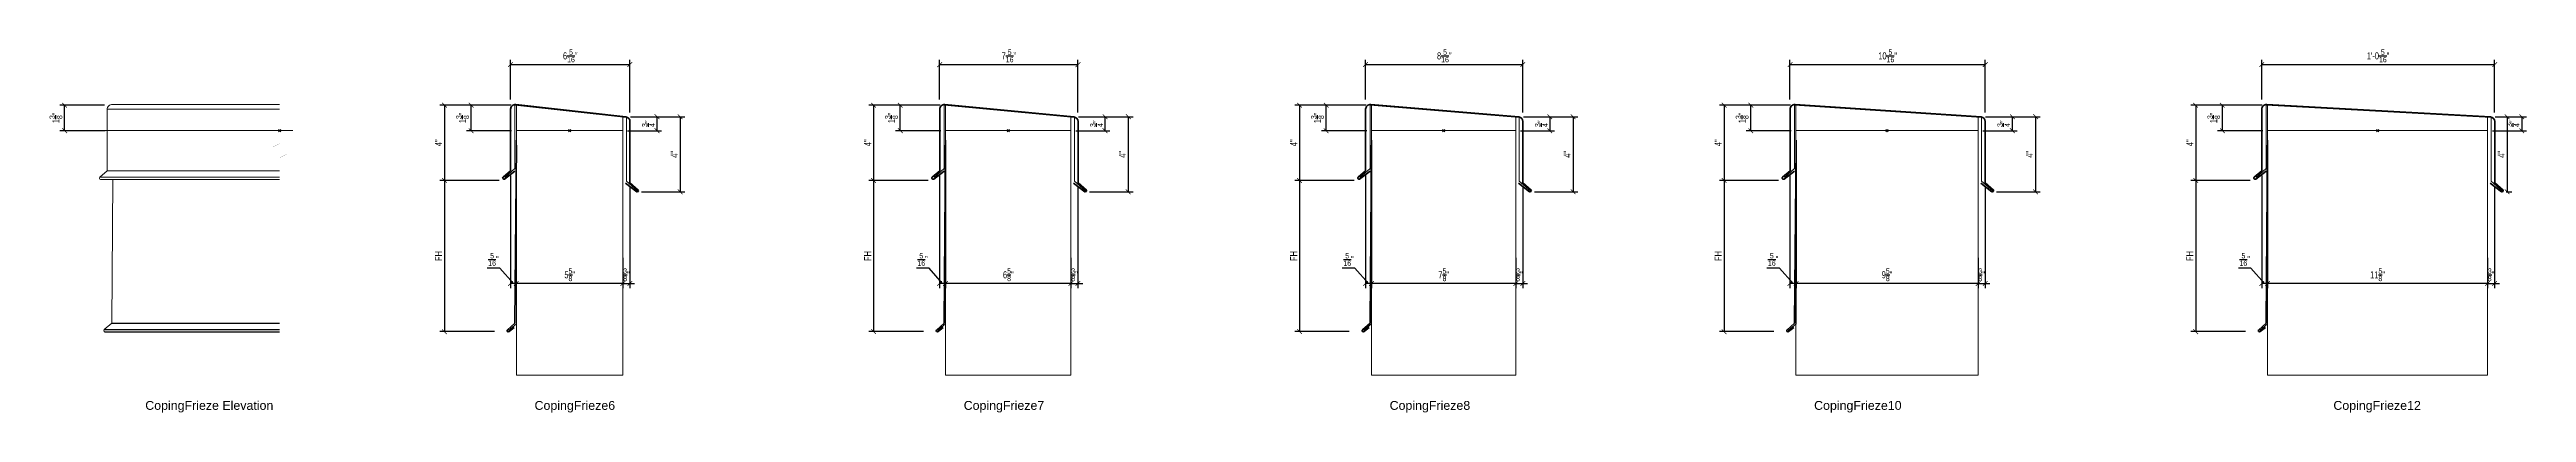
# Model space of a CAD drawing. Header units: inches. Extents: x 1550 to 1938, y 1113 to 1725.
# Drawn here: x 1630.4 to 1761.3, y 1677.6 to 1696.8 of the extents above; entities that cross this region are included whole.
import ezdxf
from ezdxf.enums import TextEntityAlignment as Align

# ---------------------------------------------------------------- set-up
doc = ezdxf.new("R2010")
doc.units = ezdxf.units.IN
doc.header["$LTSCALE"] = 4
doc.header["$MEASUREMENT"] = 0
doc.header["$PDMODE"] = 99
doc.header["$PDSIZE"] = 0.0625
doc.layers.get('Defpoints').update_dxf_attribs({"color": 121})
doc.layers.add('ANNSYMOBJ', color=131, linetype='Continuous')
doc.layers.add('DIMLINE', color=211, linetype='Continuous')
for name, color, linetype, lineweight in [('FINE', 90, 'Continuous', 18), ('Thin', 150, 'Continuous', 18), ('TITTXT', 213, 'Continuous', 50), ('Wide', 212, 'Continuous', 35), ('XLINE', 140, 'Continuous', 18)]:
    doc.layers.add(name, color=color, linetype=linetype, lineweight=lineweight)
doc.styles.add('Arch-Dim', font='ARIAL.TTF', dxfattribs={"width": 0.75})
doc.styles.add('RomanS', font='romans.shx')
doc.dimstyles.new('Aec-Arch-I-3', dxfattribs={"dimscale": 4, "dimtxt": 0.09375, "dimasz": 0.0625, "dimexe": 0.0625, "dimexo": 0.0625, "dimgap": 0.03125, "dimtad": 1, "dimdec": 4, "dimzin": 3, "dimdsep": 46, "dimlunit": 4, "dimtxsty": 'Arch-Dim', "dimblk": 'ARCHTICK', "dimcen": 0.09375, "dimclrd": 8, "dimclre": 8, "dimazin": 2, "dimtfac": 0.75, "dimtdec": 4, "dimtix": 1, "dimtmove": 1, "dimatfit": 2, "dimldrblk": 'OPEN90', "dimfxl": 1, "dimtolj": 1, "dimtzin": 0, "dimarcsym": 0})

msp = doc.modelspace()

# ---------------------------------------------------------------- blocks, each defined once
blk = doc.blocks.new('_ArchTick')
at = {"color": 0, "linetype": 'ByBlock', "const_width": 0.15}
blk.add_lwpolyline([(-0.5, -0.5), (0.5, 0.5)], dxfattribs=at)
blk = doc.blocks.new('*D116')
at = {"layer": 'Defpoints', "color": 0}
for p in [(1660.88, 1693.25), (1661.46, 1689.28), (1663.76, 1689.28)]:
    blk.add_point(p, dxfattribs=at)
at = {"layer": 'DIMLINE', "color": 8, "lineweight": -2}
for p, q in [((1661.13, 1693.25), (1664.01, 1693.25)), ((1663.76, 1693.25), (1663.76, 1689.28)), ((1661.71, 1689.28), (1664.01, 1689.28))]:
    blk.add_line(p, q, dxfattribs=at)
at = {"layer": 'DIMLINE', "color": 8, "lineweight": -2, "xscale": 0.25, "yscale": 0.25, "zscale": 0.25}
for p, rotation in [((1663.76, 1693.25), 90), ((1663.76, 1689.28), 270)]:
    blk.add_blockref('_ArchTick', p, dxfattribs=dict(at, rotation=rotation))
at = {"layer": 'DIMLINE', "color": 0, "insert": (1663.45, 1691.26), "char_height": 0.375, "attachment_point": 5, "rotation": 90, "style": 'Arch-Dim'}
blk.add_mtext('\\A1;4"', dxfattribs=at)
blk = doc.blocks.new('_Open90')
at = {"color": 0, "linetype": 'ByBlock', "lineweight": -2}
for p, q in [((0, 0), (-1, 0)), ((-0.5, 0.5), (0, 0)), ((0, 0), (-0.5, -0.5))]:
    blk.add_line(p, q, dxfattribs=at)
blk = doc.blocks.new('*D117')
at = {"layer": 'Defpoints', "color": 0}
for p in [(1661.1, 1696.01), (1654.79, 1693.92), (1661.1, 1693.22)]:
    blk.add_point(p, dxfattribs=at)
at = {"layer": 'DIMLINE', "color": 8, "lineweight": -2}
for p, q in [((1654.79, 1694.17), (1654.79, 1696.26)), ((1654.79, 1696.01), (1661.1, 1696.01)), ((1661.1, 1693.47), (1661.1, 1696.26))]:
    blk.add_line(p, q, dxfattribs=at)
at = {"layer": 'DIMLINE', "color": 8, "lineweight": -2, "xscale": 0.25, "yscale": 0.25, "zscale": 0.25, "rotation": 180}
blk.add_blockref('_ArchTick', (1654.79, 1696.01), dxfattribs=at)
at = {"layer": 'DIMLINE', "color": 8, "lineweight": -2, "xscale": 0.25, "yscale": 0.25, "zscale": 0.25}
blk.add_blockref('_ArchTick', (1661.1, 1696.01), dxfattribs=at)
at = {"layer": 'DIMLINE', "color": 0, "insert": (1657.95, 1696.47), "char_height": 0.375, "attachment_point": 5, "style": 'Arch-Dim'}
blk.add_mtext('\\A1;6{\\H0.750000x;\\S5/16;}"', dxfattribs=at)
blk = doc.blocks.new('Anno_Title_T2')
at = {"color": 0, "linetype": 'ByBlock', "lineweight": -2, "style": 'RomanS'}
blk.add_attdef('TITLE', (0, 0.5), '', height=1.25, dxfattribs=at)
blk.add_attdef('SCALE', text='', height=0.75, dxfattribs=at).set_placement((0, -0.5), align=Align.TOP_LEFT)
blk = doc.blocks.new('AecDtl_CopingFrieze6')
at = {"layer": 'Thin'}
for points in [[(-3.42, -2.48), (-2.89, -2.01), (-2.89, 1.35), (3, 0.7), (3, -2.67), (3.59, -3.18)], [(-2.81, -0.76), (-2.81, -10.22), (-3.23, -10.57)]]:
    blk.add_lwpolyline(points, dxfattribs=at)
at = {"layer": 'Wide'}
for points in [[(3.53, -3.22, 0.937731), (3.63, -3.14), (3.19, -2.76), (3.19, 0.48, 0.382162), (2.97, 0.73), (-2.85, 1.38, 0.447008), (-3.12, 1.13), (-3.12, -2.12), (-3.52, -2.46, 0.414214), (-3.52, -2.55), (-3.52, -2.55, 0.393565), (-3.44, -2.56), (-2.89, -2.15)], [(-2.81, -0.76), (-2.89, -10.18), (-3.28, -10.53, 0.414214), (-3.29, -10.62), (-3.28, -10.62, 0.393565), (-3.2, -10.63), (-2.93, -10.42)]]:
    blk.add_lwpolyline(points, format="xyb", dxfattribs=at)
blk = doc.blocks.new('*D118')
at = {"layer": 'Defpoints', "color": 0}
for p in [(1661.13, 1693.25), (1660.73, 1692.51), (1662.53, 1692.51)]:
    blk.add_point(p, dxfattribs=at)
at = {"layer": 'DIMLINE', "color": 8, "lineweight": -2}
for p, q in [((1661.38, 1693.25), (1662.78, 1693.25)), ((1662.53, 1693.25), (1662.53, 1692.51)), ((1660.98, 1692.51), (1662.78, 1692.51))]:
    blk.add_line(p, q, dxfattribs=at)
at = {"layer": 'DIMLINE', "color": 8, "lineweight": -2, "xscale": 0.25, "yscale": 0.25, "zscale": 0.25}
for p, rotation in [((1662.53, 1693.25), 90), ((1662.53, 1692.51), 270)]:
    blk.add_blockref('_ArchTick', p, dxfattribs=dict(at, rotation=rotation))
at = {"layer": 'DIMLINE', "color": 0, "insert": (1662.08, 1692.88), "char_height": 0.375, "attachment_point": 5, "rotation": 90, "style": 'Arch-Dim'}
blk.add_mtext('\\A1;{\\H0.750000x;\\S3/4;}"', dxfattribs=at)
blk = doc.blocks.new('*D119')
at = {"layer": 'Defpoints', "color": 0}
for p in [(1652.71, 1693.86), (1655.07, 1693.86), (1655.1, 1692.51)]:
    blk.add_point(p, dxfattribs=at)
at = {"layer": 'DIMLINE', "color": 8, "lineweight": -2}
for p, q in [((1654.82, 1693.86), (1652.46, 1693.86)), ((1652.71, 1692.51), (1652.71, 1693.86)), ((1654.85, 1692.51), (1652.46, 1692.51))]:
    blk.add_line(p, q, dxfattribs=at)
at = {"layer": 'DIMLINE', "color": 8, "lineweight": -2, "xscale": 0.25, "yscale": 0.25, "zscale": 0.25}
for p, rotation in [((1652.71, 1693.86), 90), ((1652.71, 1692.51), 270)]:
    blk.add_blockref('_ArchTick', p, dxfattribs=dict(at, rotation=rotation))
at = {"layer": 'DIMLINE', "color": 0, "insert": (1652.26, 1693.19), "char_height": 0.375, "attachment_point": 5, "rotation": 90, "style": 'Arch-Dim'}
blk.add_mtext('\\A1;1{\\H0.750000x;\\S3/8;}"', dxfattribs=at)
blk = doc.blocks.new('*D120')
at = {"layer": 'Defpoints', "color": 0}
for p in [(1655.07, 1693.86), (1651.3, 1689.88), (1654.44, 1689.88)]:
    blk.add_point(p, dxfattribs=at)
at = {"layer": 'DIMLINE', "color": 8, "lineweight": -2}
for p, q in [((1654.82, 1693.86), (1651.05, 1693.86)), ((1651.3, 1693.86), (1651.3, 1689.88)), ((1654.19, 1689.88), (1651.05, 1689.88))]:
    blk.add_line(p, q, dxfattribs=at)
at = {"layer": 'DIMLINE', "color": 8, "lineweight": -2, "xscale": 0.25, "yscale": 0.25, "zscale": 0.25}
for p, rotation in [((1651.3, 1693.86), 90), ((1651.3, 1689.88), 270)]:
    blk.add_blockref('_ArchTick', p, dxfattribs=dict(at, rotation=rotation))
at = {"layer": 'DIMLINE', "color": 0, "insert": (1650.99, 1691.87), "char_height": 0.375, "attachment_point": 5, "rotation": 90, "style": 'Arch-Dim'}
blk.add_mtext('\\A1;4"', dxfattribs=at)
blk = doc.blocks.new('*D121')
at = {"layer": 'Defpoints', "color": 0}
for p in [(1655.1, 1692.26), (1654.79, 1690.39), (1654.79, 1684.43)]:
    blk.add_point(p, dxfattribs=at)
at = {"layer": 'DIMLINE', "color": 8, "lineweight": -2}
for p, q in [((1655.1, 1692.01), (1655.1, 1684.18)), ((1654.79, 1690.14), (1654.79, 1684.18)), ((1654.23, 1685.24), (1653.56, 1685.24)), ((1654.95, 1684.43), (1654.23, 1685.24)), ((1655.1, 1684.43), (1654.79, 1684.43))]:
    blk.add_line(p, q, dxfattribs=at)
at = {"layer": 'DIMLINE', "color": 8, "lineweight": -2, "xscale": 0.25, "yscale": 0.25, "zscale": 0.25, "rotation": 180}
blk.add_blockref('_ArchTick', (1654.79, 1684.43), dxfattribs=at)
at = {"layer": 'DIMLINE', "color": 8, "lineweight": -2, "xscale": 0.25, "yscale": 0.25, "zscale": 0.25}
blk.add_blockref('_ArchTick', (1655.1, 1684.43), dxfattribs=at)
at = {"layer": 'DIMLINE', "color": 0, "insert": (1653.89, 1685.7), "char_height": 0.375, "attachment_point": 5, "style": 'Arch-Dim'}
blk.add_mtext('\\A1;{\\H0.750000x;\\S5/16;}"', dxfattribs=at)
blk = doc.blocks.new('*D122')
at = {"layer": 'Defpoints', "color": 0}
for p in [(1661.1, 1689.75), (1660.73, 1686.04), (1661.1, 1684.43)]:
    blk.add_point(p, dxfattribs=at)
at = {"layer": 'DIMLINE', "color": 8, "lineweight": -2}
for p, q in [((1661.1, 1689.5), (1661.1, 1684.18)), ((1660.73, 1685.79), (1660.73, 1684.18)), ((1660.73, 1684.43), (1660.48, 1684.43)), ((1660.73, 1684.43), (1661.1, 1684.43)), ((1661.1, 1684.43), (1661.35, 1684.43))]:
    blk.add_line(p, q, dxfattribs=at)
at = {"layer": 'DIMLINE', "color": 8, "lineweight": -2, "xscale": 0.25, "yscale": 0.25, "zscale": 0.25}
blk.add_blockref('_ArchTick', (1660.73, 1684.43), dxfattribs=at)
at = {"layer": 'DIMLINE', "color": 8, "lineweight": -2, "xscale": 0.25, "yscale": 0.25, "zscale": 0.25, "rotation": 180}
blk.add_blockref('_ArchTick', (1661.1, 1684.43), dxfattribs=at)
at = {"layer": 'DIMLINE', "color": 0, "insert": (1660.92, 1684.89), "char_height": 0.375, "attachment_point": 5, "style": 'Arch-Dim'}
blk.add_mtext('\\A1;{\\H0.750000x;\\S3/8;}"', dxfattribs=at)
blk = doc.blocks.new('*D123')
at = {"layer": 'Defpoints', "color": 0}
for p in [(1631.23, 1693.86), (1633.59, 1693.86), (1633.62, 1692.51)]:
    blk.add_point(p, dxfattribs=at)
at = {"layer": 'DIMLINE', "color": 8, "lineweight": -2}
for p, q in [((1633.34, 1693.86), (1630.98, 1693.86)), ((1631.23, 1692.51), (1631.23, 1693.86)), ((1633.37, 1692.51), (1630.98, 1692.51))]:
    blk.add_line(p, q, dxfattribs=at)
at = {"layer": 'DIMLINE', "color": 8, "lineweight": -2, "xscale": 0.25, "yscale": 0.25, "zscale": 0.25}
for p, rotation in [((1631.23, 1693.86), 90), ((1631.23, 1692.51), 270)]:
    blk.add_blockref('_ArchTick', p, dxfattribs=dict(at, rotation=rotation))
at = {"layer": 'DIMLINE', "color": 0, "insert": (1630.77, 1693.19), "char_height": 0.375, "attachment_point": 5, "rotation": 90, "style": 'Arch-Dim'}
blk.add_mtext('\\A1;1{\\H0.750000x;\\S3/8;}"', dxfattribs=at)
blk = doc.blocks.new('*D124')
at = {"layer": 'Defpoints', "color": 0}
for p in [(1654.19, 1689.88), (1651.3, 1681.88), (1654.19, 1681.88)]:
    blk.add_point(p, dxfattribs=at)
at = {"layer": 'DIMLINE', "color": 8, "lineweight": -2}
for p, q in [((1653.94, 1689.88), (1651.05, 1689.88)), ((1651.3, 1689.88), (1651.3, 1681.88)), ((1653.94, 1681.88), (1651.05, 1681.88))]:
    blk.add_line(p, q, dxfattribs=at)
at = {"layer": 'DIMLINE', "color": 8, "lineweight": -2, "xscale": 0.25, "yscale": 0.25, "zscale": 0.25}
for p, rotation in [((1651.3, 1689.88), 90), ((1651.3, 1681.88), 270)]:
    blk.add_blockref('_ArchTick', p, dxfattribs=dict(at, rotation=rotation))
at = {"layer": 'DIMLINE', "color": 0, "insert": (1650.99, 1685.88), "char_height": 0.375, "attachment_point": 5, "rotation": 90, "style": 'Arch-Dim'}
blk.add_mtext('\\A1;FH', dxfattribs=at)
blk = doc.blocks.new('*D125')
at = {"layer": 'Defpoints', "color": 0}
for p in [(1655.1, 1685.79), (1660.73, 1685.79), (1655.1, 1684.43)]:
    blk.add_point(p, dxfattribs=at)
at = {"layer": 'DIMLINE', "color": 8, "lineweight": -2}
for p, q in [((1655.1, 1685.54), (1655.1, 1684.18)), ((1660.73, 1685.54), (1660.73, 1684.18)), ((1660.73, 1684.43), (1655.1, 1684.43))]:
    blk.add_line(p, q, dxfattribs=at)
at = {"layer": 'DIMLINE', "color": 8, "lineweight": -2, "xscale": 0.25, "yscale": 0.25, "zscale": 0.25, "rotation": 180}
blk.add_blockref('_ArchTick', (1655.1, 1684.43), dxfattribs=at)
at = {"layer": 'DIMLINE', "color": 8, "lineweight": -2, "xscale": 0.25, "yscale": 0.25, "zscale": 0.25}
blk.add_blockref('_ArchTick', (1660.73, 1684.43), dxfattribs=at)
at = {"layer": 'DIMLINE', "color": 0, "insert": (1657.92, 1684.89), "char_height": 0.375, "attachment_point": 5, "style": 'Arch-Dim'}
blk.add_mtext('\\A1;5{\\H0.750000x;\\S5/8;}"', dxfattribs=at)
blk = doc.blocks.new('*D126')
at = {"layer": 'Defpoints', "color": 0}
for p in [(1684.56, 1693.25), (1685.14, 1689.28), (1687.44, 1689.28)]:
    blk.add_point(p, dxfattribs=at)
at = {"layer": 'DIMLINE', "color": 8, "lineweight": -2}
for p, q in [((1684.81, 1693.25), (1687.69, 1693.25)), ((1687.44, 1693.25), (1687.44, 1689.28)), ((1685.39, 1689.28), (1687.69, 1689.28))]:
    blk.add_line(p, q, dxfattribs=at)
at = {"layer": 'DIMLINE', "color": 8, "lineweight": -2, "xscale": 0.25, "yscale": 0.25, "zscale": 0.25}
for p, rotation in [((1687.44, 1693.25), 90), ((1687.44, 1689.28), 270)]:
    blk.add_blockref('_ArchTick', p, dxfattribs=dict(at, rotation=rotation))
at = {"layer": 'DIMLINE', "color": 0, "insert": (1687.13, 1691.26), "char_height": 0.375, "attachment_point": 5, "rotation": 90, "style": 'Arch-Dim'}
blk.add_mtext('\\A1;4"', dxfattribs=at)
blk = doc.blocks.new('*D127')
at = {"layer": 'Defpoints', "color": 0}
for p in [(1684.78, 1696.01), (1677.47, 1693.92), (1684.78, 1693.22)]:
    blk.add_point(p, dxfattribs=at)
at = {"layer": 'DIMLINE', "color": 8, "lineweight": -2}
for p, q in [((1677.47, 1694.17), (1677.47, 1696.26)), ((1677.47, 1696.01), (1684.78, 1696.01)), ((1684.78, 1693.47), (1684.78, 1696.26))]:
    blk.add_line(p, q, dxfattribs=at)
at = {"layer": 'DIMLINE', "color": 8, "lineweight": -2, "xscale": 0.25, "yscale": 0.25, "zscale": 0.25, "rotation": 180}
blk.add_blockref('_ArchTick', (1677.47, 1696.01), dxfattribs=at)
at = {"layer": 'DIMLINE', "color": 8, "lineweight": -2, "xscale": 0.25, "yscale": 0.25, "zscale": 0.25}
blk.add_blockref('_ArchTick', (1684.78, 1696.01), dxfattribs=at)
at = {"layer": 'DIMLINE', "color": 0, "insert": (1681.13, 1696.47), "char_height": 0.375, "attachment_point": 5, "style": 'Arch-Dim'}
blk.add_mtext('\\A1;7{\\H0.750000x;\\S5/16;}"', dxfattribs=at)
blk = doc.blocks.new('*D128')
at = {"layer": 'Defpoints', "color": 0}
for p in [(1684.81, 1693.25), (1684.41, 1692.51), (1686.21, 1692.51)]:
    blk.add_point(p, dxfattribs=at)
at = {"layer": 'DIMLINE', "color": 8, "lineweight": -2}
for p, q in [((1685.06, 1693.25), (1686.46, 1693.25)), ((1686.21, 1693.25), (1686.21, 1692.51)), ((1684.66, 1692.51), (1686.46, 1692.51))]:
    blk.add_line(p, q, dxfattribs=at)
at = {"layer": 'DIMLINE', "color": 8, "lineweight": -2, "xscale": 0.25, "yscale": 0.25, "zscale": 0.25}
for p, rotation in [((1686.21, 1693.25), 90), ((1686.21, 1692.51), 270)]:
    blk.add_blockref('_ArchTick', p, dxfattribs=dict(at, rotation=rotation))
at = {"layer": 'DIMLINE', "color": 0, "insert": (1685.76, 1692.88), "char_height": 0.375, "attachment_point": 5, "rotation": 90, "style": 'Arch-Dim'}
blk.add_mtext('\\A1;{\\H0.750000x;\\S3/4;}"', dxfattribs=at)
blk = doc.blocks.new('*D129')
at = {"layer": 'Defpoints', "color": 0}
for p in [(1675.39, 1693.86), (1677.75, 1693.86), (1677.78, 1692.51)]:
    blk.add_point(p, dxfattribs=at)
at = {"layer": 'DIMLINE', "color": 8, "lineweight": -2}
for p, q in [((1677.5, 1693.86), (1675.14, 1693.86)), ((1675.39, 1692.51), (1675.39, 1693.86)), ((1677.53, 1692.51), (1675.14, 1692.51))]:
    blk.add_line(p, q, dxfattribs=at)
at = {"layer": 'DIMLINE', "color": 8, "lineweight": -2, "xscale": 0.25, "yscale": 0.25, "zscale": 0.25}
for p, rotation in [((1675.39, 1693.86), 90), ((1675.39, 1692.51), 270)]:
    blk.add_blockref('_ArchTick', p, dxfattribs=dict(at, rotation=rotation))
at = {"layer": 'DIMLINE', "color": 0, "insert": (1674.93, 1693.19), "char_height": 0.375, "attachment_point": 5, "rotation": 90, "style": 'Arch-Dim'}
blk.add_mtext('\\A1;1{\\H0.750000x;\\S3/8;}"', dxfattribs=at)
blk = doc.blocks.new('*D130')
at = {"layer": 'Defpoints', "color": 0}
for p in [(1677.75, 1693.86), (1673.98, 1689.88), (1677.12, 1689.88)]:
    blk.add_point(p, dxfattribs=at)
at = {"layer": 'DIMLINE', "color": 8, "lineweight": -2}
for p, q in [((1677.5, 1693.86), (1673.73, 1693.86)), ((1673.98, 1693.86), (1673.98, 1689.88)), ((1676.87, 1689.88), (1673.73, 1689.88))]:
    blk.add_line(p, q, dxfattribs=at)
at = {"layer": 'DIMLINE', "color": 8, "lineweight": -2, "xscale": 0.25, "yscale": 0.25, "zscale": 0.25}
for p, rotation in [((1673.98, 1693.86), 90), ((1673.98, 1689.88), 270)]:
    blk.add_blockref('_ArchTick', p, dxfattribs=dict(at, rotation=rotation))
at = {"layer": 'DIMLINE', "color": 0, "insert": (1673.67, 1691.87), "char_height": 0.375, "attachment_point": 5, "rotation": 90, "style": 'Arch-Dim'}
blk.add_mtext('\\A1;4"', dxfattribs=at)
blk = doc.blocks.new('*D131')
at = {"layer": 'Defpoints', "color": 0}
for p in [(1677.78, 1692.26), (1677.47, 1690.39), (1677.47, 1684.43)]:
    blk.add_point(p, dxfattribs=at)
at = {"layer": 'DIMLINE', "color": 8, "lineweight": -2}
for p, q in [((1677.78, 1692.01), (1677.78, 1684.18)), ((1677.47, 1690.14), (1677.47, 1684.18)), ((1676.91, 1685.24), (1676.24, 1685.24)), ((1677.63, 1684.43), (1676.91, 1685.24)), ((1677.78, 1684.43), (1677.47, 1684.43))]:
    blk.add_line(p, q, dxfattribs=at)
at = {"layer": 'DIMLINE', "color": 8, "lineweight": -2, "xscale": 0.25, "yscale": 0.25, "zscale": 0.25, "rotation": 180}
blk.add_blockref('_ArchTick', (1677.47, 1684.43), dxfattribs=at)
at = {"layer": 'DIMLINE', "color": 8, "lineweight": -2, "xscale": 0.25, "yscale": 0.25, "zscale": 0.25}
blk.add_blockref('_ArchTick', (1677.78, 1684.43), dxfattribs=at)
at = {"layer": 'DIMLINE', "color": 0, "insert": (1676.57, 1685.7), "char_height": 0.375, "attachment_point": 5, "style": 'Arch-Dim'}
blk.add_mtext('\\A1;{\\H0.750000x;\\S5/16;}"', dxfattribs=at)
blk = doc.blocks.new('*D132')
at = {"layer": 'Defpoints', "color": 0}
for p in [(1684.78, 1689.75), (1684.41, 1686.04), (1684.78, 1684.43)]:
    blk.add_point(p, dxfattribs=at)
at = {"layer": 'DIMLINE', "color": 8, "lineweight": -2}
for p, q in [((1684.78, 1689.5), (1684.78, 1684.18)), ((1684.41, 1685.79), (1684.41, 1684.18)), ((1684.41, 1684.43), (1684.16, 1684.43)), ((1684.41, 1684.43), (1684.78, 1684.43)), ((1684.78, 1684.43), (1685.03, 1684.43))]:
    blk.add_line(p, q, dxfattribs=at)
at = {"layer": 'DIMLINE', "color": 8, "lineweight": -2, "xscale": 0.25, "yscale": 0.25, "zscale": 0.25}
blk.add_blockref('_ArchTick', (1684.41, 1684.43), dxfattribs=at)
at = {"layer": 'DIMLINE', "color": 8, "lineweight": -2, "xscale": 0.25, "yscale": 0.25, "zscale": 0.25, "rotation": 180}
blk.add_blockref('_ArchTick', (1684.78, 1684.43), dxfattribs=at)
at = {"layer": 'DIMLINE', "color": 0, "insert": (1684.6, 1684.89), "char_height": 0.375, "attachment_point": 5, "style": 'Arch-Dim'}
blk.add_mtext('\\A1;{\\H0.750000x;\\S3/8;}"', dxfattribs=at)
blk = doc.blocks.new('*D133')
at = {"layer": 'Defpoints', "color": 0}
for p in [(1676.87, 1689.88), (1673.98, 1681.88), (1676.87, 1681.88)]:
    blk.add_point(p, dxfattribs=at)
at = {"layer": 'DIMLINE', "color": 8, "lineweight": -2}
for p, q in [((1676.62, 1689.88), (1673.73, 1689.88)), ((1673.98, 1689.88), (1673.98, 1681.88)), ((1676.62, 1681.88), (1673.73, 1681.88))]:
    blk.add_line(p, q, dxfattribs=at)
at = {"layer": 'DIMLINE', "color": 8, "lineweight": -2, "xscale": 0.25, "yscale": 0.25, "zscale": 0.25}
for p, rotation in [((1673.98, 1689.88), 90), ((1673.98, 1681.88), 270)]:
    blk.add_blockref('_ArchTick', p, dxfattribs=dict(at, rotation=rotation))
at = {"layer": 'DIMLINE', "color": 0, "insert": (1673.67, 1685.88), "char_height": 0.375, "attachment_point": 5, "rotation": 90, "style": 'Arch-Dim'}
blk.add_mtext('\\A1;FH', dxfattribs=at)
blk = doc.blocks.new('*D134')
at = {"layer": 'Defpoints', "color": 0}
for p in [(1677.78, 1685.79), (1684.41, 1685.79), (1677.78, 1684.43)]:
    blk.add_point(p, dxfattribs=at)
at = {"layer": 'DIMLINE', "color": 8, "lineweight": -2}
for p, q in [((1677.78, 1685.54), (1677.78, 1684.18)), ((1684.41, 1685.54), (1684.41, 1684.18)), ((1684.41, 1684.43), (1677.78, 1684.43))]:
    blk.add_line(p, q, dxfattribs=at)
at = {"layer": 'DIMLINE', "color": 8, "lineweight": -2, "xscale": 0.25, "yscale": 0.25, "zscale": 0.25, "rotation": 180}
blk.add_blockref('_ArchTick', (1677.78, 1684.43), dxfattribs=at)
at = {"layer": 'DIMLINE', "color": 8, "lineweight": -2, "xscale": 0.25, "yscale": 0.25, "zscale": 0.25}
blk.add_blockref('_ArchTick', (1684.41, 1684.43), dxfattribs=at)
at = {"layer": 'DIMLINE', "color": 0, "insert": (1681.1, 1684.89), "char_height": 0.375, "attachment_point": 5, "style": 'Arch-Dim'}
blk.add_mtext('\\A1;6{\\H0.750000x;\\S5/8;}"', dxfattribs=at)
blk = doc.blocks.new('AecDtl_CopingFrieze7')
at = {"layer": 'Thin'}
for points in [[(-3.92, -2.48), (-3.39, -2.01), (-3.39, 1.35), (3.5, 0.7), (3.5, -2.67), (4.09, -3.18)], [(-3.31, -0.76), (-3.31, -10.22), (-3.73, -10.57)]]:
    blk.add_lwpolyline(points, dxfattribs=at)
at = {"layer": 'Wide'}
for points in [[(4.03, -3.22, 0.937731), (4.13, -3.14), (3.69, -2.76), (3.69, 0.48, 0.382162), (3.47, 0.73), (-3.35, 1.38, 0.447008), (-3.62, 1.13), (-3.62, -2.12), (-4.02, -2.46, 0.414214), (-4.02, -2.55), (-4.02, -2.55, 0.393565), (-3.94, -2.56), (-3.39, -2.15)], [(-3.31, -0.76), (-3.39, -10.18), (-3.78, -10.53, 0.414214), (-3.79, -10.62), (-3.78, -10.62, 0.393565), (-3.7, -10.63), (-3.43, -10.42)]]:
    blk.add_lwpolyline(points, format="xyb", dxfattribs=at)
blk = doc.blocks.new('*D135')
at = {"layer": 'Defpoints', "color": 0}
for p in [(1708.07, 1693.25), (1708.65, 1689.28), (1710.95, 1689.28)]:
    blk.add_point(p, dxfattribs=at)
at = {"layer": 'DIMLINE', "color": 8, "lineweight": -2}
for p, q in [((1708.32, 1693.25), (1711.2, 1693.25)), ((1710.95, 1693.25), (1710.95, 1689.28)), ((1708.9, 1689.28), (1711.2, 1689.28))]:
    blk.add_line(p, q, dxfattribs=at)
at = {"layer": 'DIMLINE', "color": 8, "lineweight": -2, "xscale": 0.25, "yscale": 0.25, "zscale": 0.25}
for p, rotation in [((1710.95, 1693.25), 90), ((1710.95, 1689.28), 270)]:
    blk.add_blockref('_ArchTick', p, dxfattribs=dict(at, rotation=rotation))
at = {"layer": 'DIMLINE', "color": 0, "insert": (1710.64, 1691.26), "char_height": 0.375, "attachment_point": 5, "rotation": 90, "style": 'Arch-Dim'}
blk.add_mtext('\\A1;4"', dxfattribs=at)
blk = doc.blocks.new('*D136')
at = {"layer": 'Defpoints', "color": 0}
for p in [(1708.29, 1696.01), (1699.98, 1693.92), (1708.29, 1693.22)]:
    blk.add_point(p, dxfattribs=at)
at = {"layer": 'DIMLINE', "color": 8, "lineweight": -2}
for p, q in [((1699.98, 1694.17), (1699.98, 1696.26)), ((1699.98, 1696.01), (1708.29, 1696.01)), ((1708.29, 1693.47), (1708.29, 1696.26))]:
    blk.add_line(p, q, dxfattribs=at)
at = {"layer": 'DIMLINE', "color": 8, "lineweight": -2, "xscale": 0.25, "yscale": 0.25, "zscale": 0.25, "rotation": 180}
blk.add_blockref('_ArchTick', (1699.98, 1696.01), dxfattribs=at)
at = {"layer": 'DIMLINE', "color": 8, "lineweight": -2, "xscale": 0.25, "yscale": 0.25, "zscale": 0.25}
blk.add_blockref('_ArchTick', (1708.29, 1696.01), dxfattribs=at)
at = {"layer": 'DIMLINE', "color": 0, "insert": (1704.14, 1696.47), "char_height": 0.375, "attachment_point": 5, "style": 'Arch-Dim'}
blk.add_mtext('\\A1;8{\\H0.750000x;\\S5/16;}"', dxfattribs=at)
blk = doc.blocks.new('*D137')
at = {"layer": 'Defpoints', "color": 0}
for p in [(1708.32, 1693.25), (1707.92, 1692.51), (1709.72, 1692.51)]:
    blk.add_point(p, dxfattribs=at)
at = {"layer": 'DIMLINE', "color": 8, "lineweight": -2}
for p, q in [((1708.57, 1693.25), (1709.97, 1693.25)), ((1709.72, 1693.25), (1709.72, 1692.51)), ((1708.17, 1692.51), (1709.97, 1692.51))]:
    blk.add_line(p, q, dxfattribs=at)
at = {"layer": 'DIMLINE', "color": 8, "lineweight": -2, "xscale": 0.25, "yscale": 0.25, "zscale": 0.25}
for p, rotation in [((1709.72, 1693.25), 90), ((1709.72, 1692.51), 270)]:
    blk.add_blockref('_ArchTick', p, dxfattribs=dict(at, rotation=rotation))
at = {"layer": 'DIMLINE', "color": 0, "insert": (1709.27, 1692.88), "char_height": 0.375, "attachment_point": 5, "rotation": 90, "style": 'Arch-Dim'}
blk.add_mtext('\\A1;{\\H0.750000x;\\S3/4;}"', dxfattribs=at)
blk = doc.blocks.new('*D138')
at = {"layer": 'Defpoints', "color": 0}
for p in [(1697.9, 1693.86), (1700.26, 1693.86), (1700.29, 1692.51)]:
    blk.add_point(p, dxfattribs=at)
at = {"layer": 'DIMLINE', "color": 8, "lineweight": -2}
for p, q in [((1700.01, 1693.86), (1697.65, 1693.86)), ((1697.9, 1692.51), (1697.9, 1693.86)), ((1700.04, 1692.51), (1697.65, 1692.51))]:
    blk.add_line(p, q, dxfattribs=at)
at = {"layer": 'DIMLINE', "color": 8, "lineweight": -2, "xscale": 0.25, "yscale": 0.25, "zscale": 0.25}
for p, rotation in [((1697.9, 1693.86), 90), ((1697.9, 1692.51), 270)]:
    blk.add_blockref('_ArchTick', p, dxfattribs=dict(at, rotation=rotation))
at = {"layer": 'DIMLINE', "color": 0, "insert": (1697.44, 1693.19), "char_height": 0.375, "attachment_point": 5, "rotation": 90, "style": 'Arch-Dim'}
blk.add_mtext('\\A1;1{\\H0.750000x;\\S3/8;}"', dxfattribs=at)
blk = doc.blocks.new('*D139')
at = {"layer": 'Defpoints', "color": 0}
for p in [(1700.26, 1693.86), (1696.49, 1689.88), (1699.62, 1689.88)]:
    blk.add_point(p, dxfattribs=at)
at = {"layer": 'DIMLINE', "color": 8, "lineweight": -2}
for p, q in [((1700.01, 1693.86), (1696.24, 1693.86)), ((1696.49, 1693.86), (1696.49, 1689.88)), ((1699.37, 1689.88), (1696.24, 1689.88))]:
    blk.add_line(p, q, dxfattribs=at)
at = {"layer": 'DIMLINE', "color": 8, "lineweight": -2, "xscale": 0.25, "yscale": 0.25, "zscale": 0.25}
for p, rotation in [((1696.49, 1693.86), 90), ((1696.49, 1689.88), 270)]:
    blk.add_blockref('_ArchTick', p, dxfattribs=dict(at, rotation=rotation))
at = {"layer": 'DIMLINE', "color": 0, "insert": (1696.18, 1691.87), "char_height": 0.375, "attachment_point": 5, "rotation": 90, "style": 'Arch-Dim'}
blk.add_mtext('\\A1;4"', dxfattribs=at)
blk = doc.blocks.new('*D140')
at = {"layer": 'Defpoints', "color": 0}
for p in [(1700.29, 1692.26), (1699.98, 1690.39), (1699.98, 1684.43)]:
    blk.add_point(p, dxfattribs=at)
at = {"layer": 'DIMLINE', "color": 8, "lineweight": -2}
for p, q in [((1700.29, 1692.01), (1700.29, 1684.18)), ((1699.98, 1690.14), (1699.98, 1684.18)), ((1699.42, 1685.24), (1698.75, 1685.24)), ((1700.14, 1684.43), (1699.42, 1685.24)), ((1700.29, 1684.43), (1699.98, 1684.43))]:
    blk.add_line(p, q, dxfattribs=at)
at = {"layer": 'DIMLINE', "color": 8, "lineweight": -2, "xscale": 0.25, "yscale": 0.25, "zscale": 0.25, "rotation": 180}
blk.add_blockref('_ArchTick', (1699.98, 1684.43), dxfattribs=at)
at = {"layer": 'DIMLINE', "color": 8, "lineweight": -2, "xscale": 0.25, "yscale": 0.25, "zscale": 0.25}
blk.add_blockref('_ArchTick', (1700.29, 1684.43), dxfattribs=at)
at = {"layer": 'DIMLINE', "color": 0, "insert": (1699.08, 1685.7), "char_height": 0.375, "attachment_point": 5, "style": 'Arch-Dim'}
blk.add_mtext('\\A1;{\\H0.750000x;\\S5/16;}"', dxfattribs=at)
blk = doc.blocks.new('*D141')
at = {"layer": 'Defpoints', "color": 0}
for p in [(1708.29, 1689.75), (1707.92, 1686.04), (1708.29, 1684.43)]:
    blk.add_point(p, dxfattribs=at)
at = {"layer": 'DIMLINE', "color": 8, "lineweight": -2}
for p, q in [((1708.29, 1689.5), (1708.29, 1684.18)), ((1707.92, 1685.79), (1707.92, 1684.18)), ((1707.92, 1684.43), (1707.67, 1684.43)), ((1707.92, 1684.43), (1708.29, 1684.43)), ((1708.29, 1684.43), (1708.54, 1684.43))]:
    blk.add_line(p, q, dxfattribs=at)
at = {"layer": 'DIMLINE', "color": 8, "lineweight": -2, "xscale": 0.25, "yscale": 0.25, "zscale": 0.25}
blk.add_blockref('_ArchTick', (1707.92, 1684.43), dxfattribs=at)
at = {"layer": 'DIMLINE', "color": 8, "lineweight": -2, "xscale": 0.25, "yscale": 0.25, "zscale": 0.25, "rotation": 180}
blk.add_blockref('_ArchTick', (1708.29, 1684.43), dxfattribs=at)
at = {"layer": 'DIMLINE', "color": 0, "insert": (1708.11, 1684.89), "char_height": 0.375, "attachment_point": 5, "style": 'Arch-Dim'}
blk.add_mtext('\\A1;{\\H0.750000x;\\S3/8;}"', dxfattribs=at)
blk = doc.blocks.new('*D142')
at = {"layer": 'Defpoints', "color": 0}
for p in [(1699.37, 1689.88), (1696.49, 1681.88), (1699.37, 1681.88)]:
    blk.add_point(p, dxfattribs=at)
at = {"layer": 'DIMLINE', "color": 8, "lineweight": -2}
for p, q in [((1699.12, 1689.88), (1696.24, 1689.88)), ((1696.49, 1689.88), (1696.49, 1681.88)), ((1699.12, 1681.88), (1696.24, 1681.88))]:
    blk.add_line(p, q, dxfattribs=at)
at = {"layer": 'DIMLINE', "color": 8, "lineweight": -2, "xscale": 0.25, "yscale": 0.25, "zscale": 0.25}
for p, rotation in [((1696.49, 1689.88), 90), ((1696.49, 1681.88), 270)]:
    blk.add_blockref('_ArchTick', p, dxfattribs=dict(at, rotation=rotation))
at = {"layer": 'DIMLINE', "color": 0, "insert": (1696.18, 1685.88), "char_height": 0.375, "attachment_point": 5, "rotation": 90, "style": 'Arch-Dim'}
blk.add_mtext('\\A1;FH', dxfattribs=at)
blk = doc.blocks.new('*D143')
at = {"layer": 'Defpoints', "color": 0}
for p in [(1700.29, 1685.79), (1707.92, 1685.79), (1700.29, 1684.43)]:
    blk.add_point(p, dxfattribs=at)
at = {"layer": 'DIMLINE', "color": 8, "lineweight": -2}
for p, q in [((1700.29, 1685.54), (1700.29, 1684.18)), ((1707.92, 1685.54), (1707.92, 1684.18)), ((1707.92, 1684.43), (1700.29, 1684.43))]:
    blk.add_line(p, q, dxfattribs=at)
at = {"layer": 'DIMLINE', "color": 8, "lineweight": -2, "xscale": 0.25, "yscale": 0.25, "zscale": 0.25, "rotation": 180}
blk.add_blockref('_ArchTick', (1700.29, 1684.43), dxfattribs=at)
at = {"layer": 'DIMLINE', "color": 8, "lineweight": -2, "xscale": 0.25, "yscale": 0.25, "zscale": 0.25}
blk.add_blockref('_ArchTick', (1707.92, 1684.43), dxfattribs=at)
at = {"layer": 'DIMLINE', "color": 0, "insert": (1704.11, 1684.89), "char_height": 0.375, "attachment_point": 5, "style": 'Arch-Dim'}
blk.add_mtext('\\A1;7{\\H0.750000x;\\S5/8;}"', dxfattribs=at)
blk = doc.blocks.new('AecDtl_CopingFrieze8')
at = {"layer": 'Thin'}
for points in [[(-4.42, -2.48), (-3.89, -2.01), (-3.89, 1.35), (4, 0.7), (4, -2.67), (4.59, -3.18)], [(-3.81, -0.76), (-3.81, -10.22), (-4.23, -10.57)]]:
    blk.add_lwpolyline(points, dxfattribs=at)
at = {"layer": 'Wide'}
for points in [[(4.53, -3.22, 0.937731), (4.63, -3.14), (4.19, -2.76), (4.19, 0.48, 0.382162), (3.97, 0.73), (-3.85, 1.38, 0.447008), (-4.12, 1.13), (-4.12, -2.12), (-4.52, -2.46, 0.414214), (-4.52, -2.55), (-4.52, -2.55, 0.393565), (-4.44, -2.56), (-3.89, -2.15)], [(-3.81, -0.76), (-3.89, -10.18), (-4.28, -10.53, 0.414214), (-4.29, -10.62), (-4.28, -10.62, 0.393565), (-4.2, -10.63), (-3.93, -10.42)]]:
    blk.add_lwpolyline(points, format="xyb", dxfattribs=at)
blk = doc.blocks.new('*D144')
at = {"layer": 'Defpoints', "color": 0}
for p in [(1732.5, 1693.25), (1733.08, 1689.28), (1735.39, 1689.28)]:
    blk.add_point(p, dxfattribs=at)
at = {"layer": 'DIMLINE', "color": 8, "lineweight": -2}
for p, q in [((1732.75, 1693.25), (1735.64, 1693.25)), ((1735.39, 1693.25), (1735.39, 1689.28)), ((1733.33, 1689.28), (1735.64, 1689.28))]:
    blk.add_line(p, q, dxfattribs=at)
at = {"layer": 'DIMLINE', "color": 8, "lineweight": -2, "xscale": 0.25, "yscale": 0.25, "zscale": 0.25}
for p, rotation in [((1735.39, 1693.25), 90), ((1735.39, 1689.28), 270)]:
    blk.add_blockref('_ArchTick', p, dxfattribs=dict(at, rotation=rotation))
at = {"layer": 'DIMLINE', "color": 0, "insert": (1735.07, 1691.26), "char_height": 0.375, "attachment_point": 5, "rotation": 90, "style": 'Arch-Dim'}
blk.add_mtext('\\A1;4"', dxfattribs=at)
blk = doc.blocks.new('*D145')
at = {"layer": 'Defpoints', "color": 0}
for p in [(1732.73, 1696.01), (1722.41, 1693.92), (1732.73, 1693.22)]:
    blk.add_point(p, dxfattribs=at)
at = {"layer": 'DIMLINE', "color": 8, "lineweight": -2}
for p, q in [((1722.41, 1694.17), (1722.41, 1696.26)), ((1722.41, 1696.01), (1732.73, 1696.01)), ((1732.73, 1693.47), (1732.73, 1696.26))]:
    blk.add_line(p, q, dxfattribs=at)
at = {"layer": 'DIMLINE', "color": 8, "lineweight": -2, "xscale": 0.25, "yscale": 0.25, "zscale": 0.25, "rotation": 180}
blk.add_blockref('_ArchTick', (1722.41, 1696.01), dxfattribs=at)
at = {"layer": 'DIMLINE', "color": 8, "lineweight": -2, "xscale": 0.25, "yscale": 0.25, "zscale": 0.25}
blk.add_blockref('_ArchTick', (1732.73, 1696.01), dxfattribs=at)
at = {"layer": 'DIMLINE', "color": 0, "insert": (1727.57, 1696.47), "char_height": 0.375, "attachment_point": 5, "style": 'Arch-Dim'}
blk.add_mtext('\\A1;10{\\H0.750000x;\\S5/16;}"', dxfattribs=at)
blk = doc.blocks.new('*D146')
at = {"layer": 'Defpoints', "color": 0}
for p in [(1732.75, 1693.25), (1732.35, 1692.51), (1734.16, 1692.51)]:
    blk.add_point(p, dxfattribs=at)
at = {"layer": 'DIMLINE', "color": 8, "lineweight": -2}
for p, q in [((1733, 1693.25), (1734.41, 1693.25)), ((1734.16, 1693.25), (1734.16, 1692.51)), ((1732.6, 1692.51), (1734.41, 1692.51))]:
    blk.add_line(p, q, dxfattribs=at)
at = {"layer": 'DIMLINE', "color": 8, "lineweight": -2, "xscale": 0.25, "yscale": 0.25, "zscale": 0.25}
for p, rotation in [((1734.16, 1693.25), 90), ((1734.16, 1692.51), 270)]:
    blk.add_blockref('_ArchTick', p, dxfattribs=dict(at, rotation=rotation))
at = {"layer": 'DIMLINE', "color": 0, "insert": (1733.7, 1692.88), "char_height": 0.375, "attachment_point": 5, "rotation": 90, "style": 'Arch-Dim'}
blk.add_mtext('\\A1;{\\H0.750000x;\\S3/4;}"', dxfattribs=at)
blk = doc.blocks.new('*D147')
at = {"layer": 'Defpoints', "color": 0}
for p in [(1720.34, 1693.86), (1722.69, 1693.86), (1722.73, 1692.51)]:
    blk.add_point(p, dxfattribs=at)
at = {"layer": 'DIMLINE', "color": 8, "lineweight": -2}
for p, q in [((1722.44, 1693.86), (1720.09, 1693.86)), ((1720.34, 1692.51), (1720.34, 1693.86)), ((1722.48, 1692.51), (1720.09, 1692.51))]:
    blk.add_line(p, q, dxfattribs=at)
at = {"layer": 'DIMLINE', "color": 8, "lineweight": -2, "xscale": 0.25, "yscale": 0.25, "zscale": 0.25}
for p, rotation in [((1720.34, 1693.86), 90), ((1720.34, 1692.51), 270)]:
    blk.add_blockref('_ArchTick', p, dxfattribs=dict(at, rotation=rotation))
at = {"layer": 'DIMLINE', "color": 0, "insert": (1719.88, 1693.19), "char_height": 0.375, "attachment_point": 5, "rotation": 90, "style": 'Arch-Dim'}
blk.add_mtext('\\A1;1{\\H0.750000x;\\S3/8;}"', dxfattribs=at)
blk = doc.blocks.new('*D148')
at = {"layer": 'Defpoints', "color": 0}
for p in [(1722.69, 1693.86), (1718.93, 1689.88), (1722.06, 1689.88)]:
    blk.add_point(p, dxfattribs=at)
at = {"layer": 'DIMLINE', "color": 8, "lineweight": -2}
for p, q in [((1722.44, 1693.86), (1718.68, 1693.86)), ((1718.93, 1693.86), (1718.93, 1689.88)), ((1721.81, 1689.88), (1718.68, 1689.88))]:
    blk.add_line(p, q, dxfattribs=at)
at = {"layer": 'DIMLINE', "color": 8, "lineweight": -2, "xscale": 0.25, "yscale": 0.25, "zscale": 0.25}
for p, rotation in [((1718.93, 1693.86), 90), ((1718.93, 1689.88), 270)]:
    blk.add_blockref('_ArchTick', p, dxfattribs=dict(at, rotation=rotation))
at = {"layer": 'DIMLINE', "color": 0, "insert": (1718.61, 1691.87), "char_height": 0.375, "attachment_point": 5, "rotation": 90, "style": 'Arch-Dim'}
blk.add_mtext('\\A1;4"', dxfattribs=at)
blk = doc.blocks.new('*D149')
at = {"layer": 'Defpoints', "color": 0}
for p in [(1722.73, 1692.26), (1722.41, 1690.39), (1722.41, 1684.43)]:
    blk.add_point(p, dxfattribs=at)
at = {"layer": 'DIMLINE', "color": 8, "lineweight": -2}
for p, q in [((1722.73, 1692.01), (1722.73, 1684.18)), ((1722.41, 1690.14), (1722.41, 1684.18)), ((1721.85, 1685.24), (1721.18, 1685.24)), ((1722.57, 1684.43), (1721.85, 1685.24)), ((1722.73, 1684.43), (1722.41, 1684.43))]:
    blk.add_line(p, q, dxfattribs=at)
at = {"layer": 'DIMLINE', "color": 8, "lineweight": -2, "xscale": 0.25, "yscale": 0.25, "zscale": 0.25, "rotation": 180}
blk.add_blockref('_ArchTick', (1722.41, 1684.43), dxfattribs=at)
at = {"layer": 'DIMLINE', "color": 8, "lineweight": -2, "xscale": 0.25, "yscale": 0.25, "zscale": 0.25}
blk.add_blockref('_ArchTick', (1722.73, 1684.43), dxfattribs=at)
at = {"layer": 'DIMLINE', "color": 0, "insert": (1721.52, 1685.7), "char_height": 0.375, "attachment_point": 5, "style": 'Arch-Dim'}
blk.add_mtext('\\A1;{\\H0.750000x;\\S5/16;}"', dxfattribs=at)
blk = doc.blocks.new('*D150')
at = {"layer": 'Defpoints', "color": 0}
for p in [(1732.73, 1689.75), (1732.35, 1686.04), (1732.73, 1684.43)]:
    blk.add_point(p, dxfattribs=at)
at = {"layer": 'DIMLINE', "color": 8, "lineweight": -2}
for p, q in [((1732.73, 1689.5), (1732.73, 1684.18)), ((1732.35, 1685.79), (1732.35, 1684.18)), ((1732.35, 1684.43), (1732.1, 1684.43)), ((1732.35, 1684.43), (1732.73, 1684.43)), ((1732.73, 1684.43), (1732.98, 1684.43))]:
    blk.add_line(p, q, dxfattribs=at)
at = {"layer": 'DIMLINE', "color": 8, "lineweight": -2, "xscale": 0.25, "yscale": 0.25, "zscale": 0.25}
blk.add_blockref('_ArchTick', (1732.35, 1684.43), dxfattribs=at)
at = {"layer": 'DIMLINE', "color": 8, "lineweight": -2, "xscale": 0.25, "yscale": 0.25, "zscale": 0.25, "rotation": 180}
blk.add_blockref('_ArchTick', (1732.73, 1684.43), dxfattribs=at)
at = {"layer": 'DIMLINE', "color": 0, "insert": (1732.54, 1684.89), "char_height": 0.375, "attachment_point": 5, "style": 'Arch-Dim'}
blk.add_mtext('\\A1;{\\H0.750000x;\\S3/8;}"', dxfattribs=at)
blk = doc.blocks.new('*D151')
at = {"layer": 'Defpoints', "color": 0}
for p in [(1721.81, 1689.88), (1718.93, 1681.88), (1721.81, 1681.88)]:
    blk.add_point(p, dxfattribs=at)
at = {"layer": 'DIMLINE', "color": 8, "lineweight": -2}
for p, q in [((1721.56, 1689.88), (1718.68, 1689.88)), ((1718.93, 1689.88), (1718.93, 1681.88)), ((1721.56, 1681.88), (1718.68, 1681.88))]:
    blk.add_line(p, q, dxfattribs=at)
at = {"layer": 'DIMLINE', "color": 8, "lineweight": -2, "xscale": 0.25, "yscale": 0.25, "zscale": 0.25}
for p, rotation in [((1718.93, 1689.88), 90), ((1718.93, 1681.88), 270)]:
    blk.add_blockref('_ArchTick', p, dxfattribs=dict(at, rotation=rotation))
at = {"layer": 'DIMLINE', "color": 0, "insert": (1718.61, 1685.88), "char_height": 0.375, "attachment_point": 5, "rotation": 90, "style": 'Arch-Dim'}
blk.add_mtext('\\A1;FH', dxfattribs=at)
blk = doc.blocks.new('*D152')
at = {"layer": 'Defpoints', "color": 0}
for p in [(1722.73, 1685.79), (1732.35, 1685.79), (1722.73, 1684.43)]:
    blk.add_point(p, dxfattribs=at)
at = {"layer": 'DIMLINE', "color": 8, "lineweight": -2}
for p, q in [((1722.73, 1685.54), (1722.73, 1684.18)), ((1732.35, 1685.54), (1732.35, 1684.18)), ((1732.35, 1684.43), (1722.73, 1684.43))]:
    blk.add_line(p, q, dxfattribs=at)
at = {"layer": 'DIMLINE', "color": 8, "lineweight": -2, "xscale": 0.25, "yscale": 0.25, "zscale": 0.25, "rotation": 180}
blk.add_blockref('_ArchTick', (1722.73, 1684.43), dxfattribs=at)
at = {"layer": 'DIMLINE', "color": 8, "lineweight": -2, "xscale": 0.25, "yscale": 0.25, "zscale": 0.25}
blk.add_blockref('_ArchTick', (1732.35, 1684.43), dxfattribs=at)
at = {"layer": 'DIMLINE', "color": 0, "insert": (1727.54, 1684.89), "char_height": 0.375, "attachment_point": 5, "style": 'Arch-Dim'}
blk.add_mtext('\\A1;9{\\H0.750000x;\\S5/8;}"', dxfattribs=at)
blk = doc.blocks.new('AecDtl_CopingFrieze10')
at = {"layer": 'Thin'}
for points in [[(-5.42, -2.48), (-4.89, -2.01), (-4.89, 1.35), (5, 0.7), (5, -2.67), (5.59, -3.18)], [(-4.81, -0.76), (-4.81, -10.22), (-5.23, -10.57)]]:
    blk.add_lwpolyline(points, dxfattribs=at)
at = {"layer": 'Wide'}
for points in [[(5.53, -3.22, 0.937731), (5.63, -3.14), (5.19, -2.76), (5.19, 0.48, 0.382162), (4.97, 0.73), (-4.85, 1.38, 0.447008), (-5.12, 1.13), (-5.12, -2.12), (-5.52, -2.46, 0.414214), (-5.52, -2.55), (-5.52, -2.55, 0.393565), (-5.44, -2.56), (-4.89, -2.15)], [(-4.81, -0.76), (-4.89, -10.18), (-5.28, -10.53, 0.414214), (-5.29, -10.62), (-5.28, -10.62, 0.393565), (-5.2, -10.63), (-4.93, -10.42)]]:
    blk.add_lwpolyline(points, format="xyb", dxfattribs=at)
blk = doc.blocks.new('*D153')
at = {"layer": 'Defpoints', "color": 0}
for p in [(1759.43, 1693.25), (1760.01, 1689.28), (1760.31, 1689.28)]:
    blk.add_point(p, dxfattribs=at)
at = {"layer": 'DIMLINE', "color": 8, "lineweight": -2}
for p, q in [((1759.68, 1693.25), (1760.56, 1693.25)), ((1760.31, 1693.25), (1760.31, 1689.28)), ((1760.26, 1689.28), (1760.56, 1689.28))]:
    blk.add_line(p, q, dxfattribs=at)
at = {"layer": 'DIMLINE', "color": 8, "lineweight": -2, "xscale": 0.25, "yscale": 0.25, "zscale": 0.25}
for p, rotation in [((1760.31, 1693.25), 90), ((1760.31, 1689.28), 270)]:
    blk.add_blockref('_ArchTick', p, dxfattribs=dict(at, rotation=rotation))
at = {"layer": 'DIMLINE', "color": 0, "insert": (1760, 1691.26), "char_height": 0.375, "attachment_point": 5, "rotation": 90, "style": 'Arch-Dim'}
blk.add_mtext('\\A1;4"', dxfattribs=at)
blk = doc.blocks.new('*D154')
at = {"layer": 'Defpoints', "color": 0}
for p in [(1759.65, 1696.01), (1747.34, 1693.92), (1759.65, 1693.22)]:
    blk.add_point(p, dxfattribs=at)
at = {"layer": 'DIMLINE', "color": 8, "lineweight": -2}
for p, q in [((1747.34, 1694.17), (1747.34, 1696.26)), ((1747.34, 1696.01), (1759.65, 1696.01)), ((1759.65, 1693.47), (1759.65, 1696.26))]:
    blk.add_line(p, q, dxfattribs=at)
at = {"layer": 'DIMLINE', "color": 8, "lineweight": -2, "xscale": 0.25, "yscale": 0.25, "zscale": 0.25, "rotation": 180}
blk.add_blockref('_ArchTick', (1747.34, 1696.01), dxfattribs=at)
at = {"layer": 'DIMLINE', "color": 8, "lineweight": -2, "xscale": 0.25, "yscale": 0.25, "zscale": 0.25}
blk.add_blockref('_ArchTick', (1759.65, 1696.01), dxfattribs=at)
at = {"layer": 'DIMLINE', "color": 0, "insert": (1753.49, 1696.47), "char_height": 0.375, "attachment_point": 5, "style": 'Arch-Dim'}
blk.add_mtext('\\A1;1\'-0{\\H0.750000x;\\S5/16;}"', dxfattribs=at)
blk = doc.blocks.new('*D155')
at = {"layer": 'Defpoints', "color": 0}
for p in [(1759.68, 1693.25), (1759.28, 1692.51), (1761.08, 1692.51)]:
    blk.add_point(p, dxfattribs=at)
at = {"layer": 'DIMLINE', "color": 8, "lineweight": -2}
for p, q in [((1759.93, 1693.25), (1761.33, 1693.25)), ((1761.08, 1693.25), (1761.08, 1692.51)), ((1759.53, 1692.51), (1761.33, 1692.51))]:
    blk.add_line(p, q, dxfattribs=at)
at = {"layer": 'DIMLINE', "color": 8, "lineweight": -2, "xscale": 0.25, "yscale": 0.25, "zscale": 0.25}
for p, rotation in [((1761.08, 1693.25), 90), ((1761.08, 1692.51), 270)]:
    blk.add_blockref('_ArchTick', p, dxfattribs=dict(at, rotation=rotation))
at = {"layer": 'DIMLINE', "color": 0, "insert": (1760.62, 1692.88), "char_height": 0.375, "attachment_point": 5, "rotation": 90, "style": 'Arch-Dim'}
blk.add_mtext('\\A1;{\\H0.750000x;\\S3/4;}"', dxfattribs=at)
blk = doc.blocks.new('*D156')
at = {"layer": 'Defpoints', "color": 0}
for p in [(1745.26, 1693.86), (1747.62, 1693.86), (1747.65, 1692.51)]:
    blk.add_point(p, dxfattribs=at)
at = {"layer": 'DIMLINE', "color": 8, "lineweight": -2}
for p, q in [((1747.37, 1693.86), (1745.01, 1693.86)), ((1745.26, 1692.51), (1745.26, 1693.86)), ((1747.4, 1692.51), (1745.01, 1692.51))]:
    blk.add_line(p, q, dxfattribs=at)
at = {"layer": 'DIMLINE', "color": 8, "lineweight": -2, "xscale": 0.25, "yscale": 0.25, "zscale": 0.25}
for p, rotation in [((1745.26, 1693.86), 90), ((1745.26, 1692.51), 270)]:
    blk.add_blockref('_ArchTick', p, dxfattribs=dict(at, rotation=rotation))
at = {"layer": 'DIMLINE', "color": 0, "insert": (1744.8, 1693.19), "char_height": 0.375, "attachment_point": 5, "rotation": 90, "style": 'Arch-Dim'}
blk.add_mtext('\\A1;1{\\H0.750000x;\\S3/8;}"', dxfattribs=at)
blk = doc.blocks.new('*D157')
at = {"layer": 'Defpoints', "color": 0}
for p in [(1747.62, 1693.86), (1743.85, 1689.88), (1746.98, 1689.88)]:
    blk.add_point(p, dxfattribs=at)
at = {"layer": 'DIMLINE', "color": 8, "lineweight": -2}
for p, q in [((1747.37, 1693.86), (1743.6, 1693.86)), ((1743.85, 1693.86), (1743.85, 1689.88)), ((1746.73, 1689.88), (1743.6, 1689.88))]:
    blk.add_line(p, q, dxfattribs=at)
at = {"layer": 'DIMLINE', "color": 8, "lineweight": -2, "xscale": 0.25, "yscale": 0.25, "zscale": 0.25}
for p, rotation in [((1743.85, 1693.86), 90), ((1743.85, 1689.88), 270)]:
    blk.add_blockref('_ArchTick', p, dxfattribs=dict(at, rotation=rotation))
at = {"layer": 'DIMLINE', "color": 0, "insert": (1743.54, 1691.87), "char_height": 0.375, "attachment_point": 5, "rotation": 90, "style": 'Arch-Dim'}
blk.add_mtext('\\A1;4"', dxfattribs=at)
blk = doc.blocks.new('*D158')
at = {"layer": 'Defpoints', "color": 0}
for p in [(1747.65, 1692.26), (1747.34, 1690.39), (1747.34, 1684.43)]:
    blk.add_point(p, dxfattribs=at)
at = {"layer": 'DIMLINE', "color": 8, "lineweight": -2}
for p, q in [((1747.65, 1692.01), (1747.65, 1684.18)), ((1747.34, 1690.14), (1747.34, 1684.18)), ((1746.77, 1685.24), (1746.11, 1685.24)), ((1747.49, 1684.43), (1746.77, 1685.24)), ((1747.65, 1684.43), (1747.34, 1684.43))]:
    blk.add_line(p, q, dxfattribs=at)
at = {"layer": 'DIMLINE', "color": 8, "lineweight": -2, "xscale": 0.25, "yscale": 0.25, "zscale": 0.25, "rotation": 180}
blk.add_blockref('_ArchTick', (1747.34, 1684.43), dxfattribs=at)
at = {"layer": 'DIMLINE', "color": 8, "lineweight": -2, "xscale": 0.25, "yscale": 0.25, "zscale": 0.25}
blk.add_blockref('_ArchTick', (1747.65, 1684.43), dxfattribs=at)
at = {"layer": 'DIMLINE', "color": 0, "insert": (1746.44, 1685.7), "char_height": 0.375, "attachment_point": 5, "style": 'Arch-Dim'}
blk.add_mtext('\\A1;{\\H0.750000x;\\S5/16;}"', dxfattribs=at)
blk = doc.blocks.new('*D159')
at = {"layer": 'Defpoints', "color": 0}
for p in [(1759.65, 1689.75), (1759.28, 1686.04), (1759.65, 1684.43)]:
    blk.add_point(p, dxfattribs=at)
at = {"layer": 'DIMLINE', "color": 8, "lineweight": -2}
for p, q in [((1759.65, 1689.5), (1759.65, 1684.18)), ((1759.28, 1685.79), (1759.28, 1684.18)), ((1759.28, 1684.43), (1759.03, 1684.43)), ((1759.28, 1684.43), (1759.65, 1684.43)), ((1759.65, 1684.43), (1759.9, 1684.43))]:
    blk.add_line(p, q, dxfattribs=at)
at = {"layer": 'DIMLINE', "color": 8, "lineweight": -2, "xscale": 0.25, "yscale": 0.25, "zscale": 0.25}
blk.add_blockref('_ArchTick', (1759.28, 1684.43), dxfattribs=at)
at = {"layer": 'DIMLINE', "color": 8, "lineweight": -2, "xscale": 0.25, "yscale": 0.25, "zscale": 0.25, "rotation": 180}
blk.add_blockref('_ArchTick', (1759.65, 1684.43), dxfattribs=at)
at = {"layer": 'DIMLINE', "color": 0, "insert": (1759.46, 1684.89), "char_height": 0.375, "attachment_point": 5, "style": 'Arch-Dim'}
blk.add_mtext('\\A1;{\\H0.750000x;\\S3/8;}"', dxfattribs=at)
blk = doc.blocks.new('*D160')
at = {"layer": 'Defpoints', "color": 0}
for p in [(1746.73, 1689.88), (1743.85, 1681.88), (1746.73, 1681.88)]:
    blk.add_point(p, dxfattribs=at)
at = {"layer": 'DIMLINE', "color": 8, "lineweight": -2}
for p, q in [((1746.48, 1689.88), (1743.6, 1689.88)), ((1743.85, 1689.88), (1743.85, 1681.88)), ((1746.48, 1681.88), (1743.6, 1681.88))]:
    blk.add_line(p, q, dxfattribs=at)
at = {"layer": 'DIMLINE', "color": 8, "lineweight": -2, "xscale": 0.25, "yscale": 0.25, "zscale": 0.25}
for p, rotation in [((1743.85, 1689.88), 90), ((1743.85, 1681.88), 270)]:
    blk.add_blockref('_ArchTick', p, dxfattribs=dict(at, rotation=rotation))
at = {"layer": 'DIMLINE', "color": 0, "insert": (1743.54, 1685.88), "char_height": 0.375, "attachment_point": 5, "rotation": 90, "style": 'Arch-Dim'}
blk.add_mtext('\\A1;FH', dxfattribs=at)
blk = doc.blocks.new('*D161')
at = {"layer": 'Defpoints', "color": 0}
for p in [(1747.65, 1685.79), (1759.28, 1685.79), (1747.65, 1684.43)]:
    blk.add_point(p, dxfattribs=at)
at = {"layer": 'DIMLINE', "color": 8, "lineweight": -2}
for p, q in [((1747.65, 1685.54), (1747.65, 1684.18)), ((1759.28, 1685.54), (1759.28, 1684.18)), ((1759.28, 1684.43), (1747.65, 1684.43))]:
    blk.add_line(p, q, dxfattribs=at)
at = {"layer": 'DIMLINE', "color": 8, "lineweight": -2, "xscale": 0.25, "yscale": 0.25, "zscale": 0.25, "rotation": 180}
blk.add_blockref('_ArchTick', (1747.65, 1684.43), dxfattribs=at)
at = {"layer": 'DIMLINE', "color": 8, "lineweight": -2, "xscale": 0.25, "yscale": 0.25, "zscale": 0.25}
blk.add_blockref('_ArchTick', (1759.28, 1684.43), dxfattribs=at)
at = {"layer": 'DIMLINE', "color": 0, "insert": (1753.46, 1684.89), "char_height": 0.375, "attachment_point": 5, "style": 'Arch-Dim'}
blk.add_mtext('\\A1;11{\\H0.750000x;\\S5/8;}"', dxfattribs=at)
blk = doc.blocks.new('AecDtl_CopingFrieze12')
at = {"layer": 'Thin'}
for points in [[(-6.42, -2.48), (-5.89, -2.01), (-5.89, 1.35), (6, 0.7), (6, -2.67), (6.59, -3.18)], [(-5.81, -0.76), (-5.81, -10.22), (-6.23, -10.57)]]:
    blk.add_lwpolyline(points, dxfattribs=at)
at = {"layer": 'Wide'}
for points in [[(6.53, -3.22, 0.937731), (6.63, -3.14), (6.19, -2.76), (6.19, 0.48, 0.382162), (5.97, 0.73), (-5.85, 1.38, 0.447008), (-6.12, 1.13), (-6.12, -2.12), (-6.52, -2.46, 0.414214), (-6.52, -2.55), (-6.52, -2.55, 0.393565), (-6.44, -2.56), (-5.89, -2.15)], [(-5.81, -0.76), (-5.89, -10.18), (-6.28, -10.53, 0.414214), (-6.29, -10.62), (-6.28, -10.62, 0.393565), (-6.2, -10.63), (-5.93, -10.42)]]:
    blk.add_lwpolyline(points, format="xyb", dxfattribs=at)

# ---------------------------------------------------------------- dimensions: what is measured, and where the dimension line sits
at = {"layer": 'DIMLINE'}
for base, p1, p2, picture, middle in [((1661.10405, 1696.01048), (1654.79155, 1693.92313), (1661.10405, 1693.22175), '*D117', (1657.9478, 1696.47026)), ((1684.78338, 1696.01048), (1677.47088, 1693.92313), (1684.78338, 1693.22175), '*D127', (1681.12713, 1696.46706)), ((1708.29307, 1696.01048), (1699.98057, 1693.92313), (1708.29307, 1693.22175), '*D136', (1704.13682, 1696.47026)), ((1732.72598, 1696.01048), (1722.41348, 1693.92313), (1732.72598, 1693.22175), '*D145', (1727.56973, 1696.47026)), ((1759.65046, 1696.01048), (1747.33796, 1693.92313), (1759.65046, 1693.22175), '*D154', (1753.49421, 1696.47026)), ((1661.10405, 1684.43085), (1660.72905, 1686.04284), (1661.10405, 1689.75463), '*D122', (1660.91655, 1684.89002)), ((1684.78338, 1684.43085), (1684.40838, 1686.04284), (1684.78338, 1689.75463), '*D132', (1684.59588, 1684.89002)), ((1708.29307, 1684.43085), (1707.91807, 1686.04284), (1708.29307, 1689.75463), '*D141', (1708.10557, 1684.89002)), ((1732.72598, 1684.43085), (1732.35098, 1686.04284), (1732.72598, 1689.75463), '*D150', (1732.53848, 1684.89002)), ((1759.65046, 1684.43085), (1759.27546, 1686.04284), (1759.65046, 1689.75463), '*D159', (1759.46296, 1684.89002)), ((1655.10405, 1684.43085), (1660.72905, 1685.79284), (1655.10405, 1685.79284), '*D125', (1657.91655, 1684.89063)), ((1677.78338, 1684.43085), (1684.40838, 1685.79284), (1677.78338, 1685.79284), '*D134', (1681.09588, 1684.89063)), ((1700.29307, 1684.43085), (1707.91807, 1685.79284), (1700.29307, 1685.79284), '*D143', (1704.10557, 1684.88743)), ((1722.72598, 1684.43085), (1732.35098, 1685.79284), (1722.72598, 1685.79284), '*D152', (1727.53848, 1684.89063)), ((1747.65046, 1684.43085), (1759.27546, 1685.79284), (1747.65046, 1685.79284), '*D161', (1753.46296, 1684.88743))]:
    dim = msp.add_linear_dim(base=base, p1=p1, p2=p2, dimstyle='Aec-Arch-I-3', dxfattribs=at)
    dim.commit()
    dim.dimension.update_dxf_attribs({"geometry": picture, "text_midpoint": middle})
for base, p1, p2, picture, middle in [((1631.23234, 1693.86078), (1633.62155, 1692.51341), (1633.58723, 1693.86078), '*D123', (1630.77317, 1693.1871)), ((1651.304, 1689.87572), (1655.06973, 1693.86078), (1654.43577, 1689.87572), '*D120', (1650.9915, 1691.86825)), ((1652.71483, 1693.86078), (1655.10405, 1692.51341), (1655.06973, 1693.86078), '*D119', (1652.25566, 1693.1871)), ((1673.98333, 1689.87572), (1677.74906, 1693.86078), (1677.1151, 1689.87572), '*D130', (1673.67083, 1691.86825)), ((1675.39416, 1693.86078), (1677.78338, 1692.51341), (1677.74906, 1693.86078), '*D129', (1674.935, 1693.1871)), ((1696.49302, 1689.87572), (1700.25875, 1693.86078), (1699.62478, 1689.87572), '*D139', (1696.18052, 1691.86825)), ((1697.90385, 1693.86078), (1700.29307, 1692.51341), (1700.25875, 1693.86078), '*D138', (1697.44468, 1693.1871)), ((1718.92594, 1689.87572), (1722.69166, 1693.86078), (1722.0577, 1689.87572), '*D148', (1718.61344, 1691.86825)), ((1720.33677, 1693.86078), (1722.72598, 1692.51341), (1722.69166, 1693.86078), '*D147', (1719.8776, 1693.1871)), ((1743.85042, 1689.87572), (1747.61614, 1693.86078), (1746.98218, 1689.87572), '*D157', (1743.53792, 1691.86825)), ((1745.26125, 1693.86078), (1747.65046, 1692.51341), (1747.61614, 1693.86078), '*D156', (1744.80208, 1693.1871)), ((1662.534463, 1692.513412), (1661.131655, 1693.246456), (1660.729047, 1692.513412), '*D118', (1662.078268, 1692.879934)), ((1663.76442, 1689.27717), (1660.88165, 1693.24646), (1661.46129, 1689.27717), '*D116', (1663.45192, 1691.26181)), ((1686.213795, 1692.513412), (1684.810987, 1693.246456), (1684.408379, 1692.513412), '*D128', (1685.757601, 1692.879934)), ((1687.44375, 1689.27717), (1684.56099, 1693.24646), (1685.14062, 1689.27717), '*D126', (1687.13125, 1691.26181)), ((1709.723482, 1692.513412), (1708.320673, 1693.246456), (1707.918065, 1692.513412), '*D137', (1709.267287, 1692.879934)), ((1710.95344, 1689.27717), (1708.07067, 1693.24646), (1708.65031, 1689.27717), '*D135', (1710.64094, 1691.26181)), ((1734.156399, 1692.513412), (1732.753591, 1693.246456), (1732.350983, 1692.513412), '*D146', (1733.700205, 1692.879934)), ((1735.38636, 1689.27717), (1732.50359, 1693.24646), (1733.08323, 1689.27717), '*D144', (1735.07386, 1691.26181)), ((1761.080879, 1692.513412), (1759.678071, 1693.246456), (1759.275463, 1692.513412), '*D155', (1760.624685, 1692.879934)), ((1760.31084, 1689.27717), (1759.42807, 1693.24646), (1760.00771, 1689.27717), '*D153', (1759.99834, 1691.26181))]:
    dim = msp.add_linear_dim(base=base, p1=p1, p2=p2, angle=90, dimstyle='Aec-Arch-I-3', dxfattribs=at)
    dim.commit()
    dim.dimension.update_dxf_attribs({"geometry": picture, "text_midpoint": middle})
for base, p1, p2, picture, middle in [((1654.79155, 1684.43085), (1655.10405, 1692.26341), (1654.79155, 1690.39352), '*D121', (1654.10216, 1685.23928)), ((1677.47088, 1684.43085), (1677.78338, 1692.26341), (1677.47088, 1690.39352), '*D131', (1676.78149, 1685.23928)), ((1699.98057, 1684.43085), (1700.29307, 1692.26341), (1699.98057, 1690.39352), '*D140', (1699.29117, 1685.23928)), ((1722.41348, 1684.43085), (1722.72598, 1692.26341), (1722.41348, 1690.39352), '*D149', (1721.72409, 1685.23928)), ((1747.33796, 1684.43085), (1747.65046, 1692.26341), (1747.33796, 1690.39352), '*D158', (1746.64857, 1685.23928))]:
    dim = msp.add_linear_dim(base=base, p1=p1, p2=p2, dimstyle='Aec-Arch-I-3', dxfattribs=at)
    dim.commit()
    dim.dimension.update_dxf_attribs({"geometry": picture, "text_midpoint": middle, "dimtype": 160})
for base, p1, p2, picture, middle in [((1651.304, 1681.87572), (1654.18577, 1689.87572), (1654.18577, 1681.87572), '*D124', (1650.9915, 1685.87572)), ((1673.98333, 1681.87572), (1676.8651, 1689.87572), (1676.8651, 1681.87572), '*D133', (1673.67083, 1685.87572)), ((1696.49302, 1681.87572), (1699.37478, 1689.87572), (1699.37478, 1681.87572), '*D142', (1696.18052, 1685.87572)), ((1718.92594, 1681.87572), (1721.8077, 1689.87572), (1721.8077, 1681.87572), '*D151', (1718.61344, 1685.87572)), ((1743.85042, 1681.87572), (1746.73218, 1689.87572), (1746.73218, 1681.87572), '*D160', (1743.53792, 1685.87572))]:
    dim = msp.add_linear_dim(base=base, p1=p1, p2=p2, angle=90, text='FH', dimstyle='Aec-Arch-I-3', dxfattribs=at)
    dim.commit()
    dim.dimension.update_dxf_attribs({"geometry": picture, "text_midpoint": middle})

# ---------------------------------------------------------------- linework, layer by layer
at = {"layer": 'ANNSYMOBJ', "const_width": 0.00375}
msp.add_lwpolyline([(1642.59137, 1694.58059), (1642.59137, 1693.33036), (1642.59137, 1691.83036), (1642.21637, 1691.64286), (1642.96637, 1691.26786), (1642.59137, 1691.08036), (1642.59137, 1689.58036), (1642.59137, 1680.47821)], dxfattribs=at)
at = {"layer": 'DIMLINE'}
for points in [[(1633.71645, 1682.33102), (1642.59137, 1682.33102)], [(1633.32418, 1681.98659), (1642.59137, 1681.98659)], [(1633.36067, 1681.87572), (1642.59137, 1681.87572)]]:
    msp.add_lwpolyline(points, dxfattribs=at)
at = {"layer": 'FINE'}
for points in [[(1660.72905, 1692.51341), (1660.72905, 1693.26341), (1655.10405, 1693.88841), (1655.10405, 1692.51341)], [(1684.40838, 1692.51341), (1684.40838, 1693.26341), (1677.78338, 1693.88841), (1677.78338, 1692.51341)], [(1707.91807, 1692.51341), (1707.91807, 1693.26341), (1700.29307, 1693.88841), (1700.29307, 1692.51341)], [(1732.35098, 1692.51341), (1732.35098, 1693.26341), (1722.72598, 1693.88841), (1722.72598, 1692.51341)], [(1759.27546, 1692.51341), (1759.27546, 1693.26341), (1747.65046, 1693.88841), (1747.65046, 1692.51341)], [(1643.29733, 1692.51341), (1632.06598, 1692.51341)]]:
    msp.add_lwpolyline(points, dxfattribs=at)
for points in [[(1655.10405, 1679.57227), (1660.72905, 1679.57227), (1660.72905, 1692.51341), (1655.10405, 1692.51341)], [(1677.78338, 1679.57227), (1684.40838, 1679.57227), (1684.40838, 1692.51341), (1677.78338, 1692.51341)], [(1700.29307, 1679.57227), (1707.91807, 1679.57227), (1707.91807, 1692.51341), (1700.29307, 1692.51341)], [(1722.72598, 1679.57227), (1732.35098, 1679.57227), (1732.35098, 1692.51341), (1722.72598, 1692.51341)], [(1747.65046, 1679.57227), (1759.27546, 1679.57227), (1759.27546, 1692.51341), (1747.65046, 1692.51341)]]:
    msp.add_lwpolyline(points, close=True, dxfattribs=at)
at = {"layer": 'Thin'}
for points in [[(1633.12387, 1689.93822, -0.642988941), (1633.08738, 1690.04909), (1633.47965, 1690.39352), (1633.47965, 1693.64382, -0.447008473), (1633.75726, 1693.89229, -18.055385139)], [(1633.77754, 1689.93822), (1633.71645, 1682.33102), (1633.32418, 1681.98659, 0.414213562), (1633.31846, 1681.89839), (1633.31997, 1681.89667, 0.242222194), (1633.37319, 1681.87572, 0.242222194)]]:
    msp.add_lwpolyline(points, format="xyb", dxfattribs=at)
for points in [[(1633.70204, 1693.89229), (1642.59137, 1693.89229)], [(1633.47965, 1693.64382), (1642.59137, 1693.64382)], [(1633.08738, 1690.04909), (1642.59137, 1690.04909)], [(1642.59137, 1689.93822), (1633.12387, 1689.93822)], [(1642.59137, 1690.39352), (1633.47965, 1690.39352)]]:
    msp.add_lwpolyline(points, dxfattribs=at)
at = {"layer": 'Wide'}
for points in [[(1661.46129, 1689.27717), (1660.86724, 1689.72834)], [(1661.54294, 1689.2965), (1661.53993, 1689.29253)], [(1685.14062, 1689.27717), (1684.54658, 1689.72834)], [(1685.22227, 1689.2965), (1685.21926, 1689.29253)], [(1708.65031, 1689.27717), (1708.05626, 1689.72834)], [(1708.73196, 1689.2965), (1708.72895, 1689.29253)], [(1733.08323, 1689.27717), (1732.48918, 1689.72834)], [(1733.16488, 1689.2965), (1733.16187, 1689.29253)], [(1760.00771, 1689.27717), (1759.41366, 1689.72834)], [(1760.08936, 1689.2965), (1760.08635, 1689.29253)]]:
    msp.add_lwpolyline(points, dxfattribs=at)
at = {"layer": 'XLINE'}
for p in [(1642.59137, 1692.51341), (1657.91655, 1692.51341), (1681.09588, 1692.51341), (1704.10557, 1692.51341), (1727.53848, 1692.51341), (1753.46296, 1692.51341)]:
    msp.add_point(p, dxfattribs=at)

# ---------------------------------------------------------------- block references
for name, p in [('AecDtl_CopingFrieze6', (1657.91655, 1692.51341)), ('AecDtl_CopingFrieze7', (1681.09588, 1692.51341)), ('AecDtl_CopingFrieze8', (1704.10557, 1692.51341)), ('AecDtl_CopingFrieze10', (1727.53848, 1692.51341)), ('AecDtl_CopingFrieze12', (1753.46296, 1692.51341))]:
    msp.add_blockref(name, p)
at = {"layer": 'TITTXT'}
ref = msp.add_blockref('Anno_Title_T2', (1635.4902, 1677.55699), dxfattribs=dict(at, xscale=0.375, yscale=0.375, zscale=0.375))
ref.add_attrib('TITLE', 'CopingFrieze Elevation', (1635.4902, 1677.74449), dxfattribs={"layer": '0', "color": 0, "linetype": 'ByBlock', "lineweight": -2, "height": 0.46875, "style": 'Arch-Dim'})
ref = msp.add_blockref('Anno_Title_T2', (1656.06343, 1677.55699), dxfattribs=dict(at, xscale=0.375, yscale=0.375, zscale=0.375))
ref.add_attrib('TITLE', 'CopingFrieze6', (1656.06343, 1677.74449), dxfattribs={"layer": '0', "color": 0, "linetype": 'ByBlock', "lineweight": -2, "height": 0.46875, "style": 'Arch-Dim'})
ref = msp.add_blockref('Anno_Title_T2', (1678.74276, 1677.55699), dxfattribs=dict(at, xscale=0.375, yscale=0.375, zscale=0.375))
ref.add_attrib('TITLE', 'CopingFrieze7', (1678.74276, 1677.74449), dxfattribs={"layer": '0', "color": 0, "linetype": 'ByBlock', "lineweight": -2, "height": 0.46875, "style": 'Arch-Dim'})
ref = msp.add_blockref('Anno_Title_T2', (1701.25245, 1677.55699), dxfattribs=dict(at, xscale=0.375, yscale=0.375, zscale=0.375))
ref.add_attrib('TITLE', 'CopingFrieze8', (1701.25245, 1677.74449), dxfattribs={"layer": '0', "color": 0, "linetype": 'ByBlock', "lineweight": -2, "height": 0.46875, "style": 'Arch-Dim'})
ref = msp.add_blockref('Anno_Title_T2', (1723.68536, 1677.55699), dxfattribs=dict(at, xscale=0.375, yscale=0.375, zscale=0.375))
ref.add_attrib('TITLE', 'CopingFrieze10', (1723.68536, 1677.74449), dxfattribs={"layer": '0', "color": 0, "linetype": 'ByBlock', "lineweight": -2, "height": 0.46875, "style": 'Arch-Dim'})
ref = msp.add_blockref('Anno_Title_T2', (1751.12758, 1677.55699), dxfattribs=dict(at, xscale=0.375, yscale=0.375, zscale=0.375))
ref.add_attrib('TITLE', 'CopingFrieze12', (1751.12758, 1677.74449), dxfattribs={"layer": '0', "color": 0, "linetype": 'ByBlock', "lineweight": -2, "height": 0.46875, "style": 'Arch-Dim'})

msp.set_redraw_order([(e.dxf.handle, doc.entitydb.next_handle()) for e in msp.query("TEXT MTEXT ATTDEF DIMENSION ARC_DIMENSION")])  # texts and dimensions are drawn at this point

doc.saveas('drawing.dxf')
